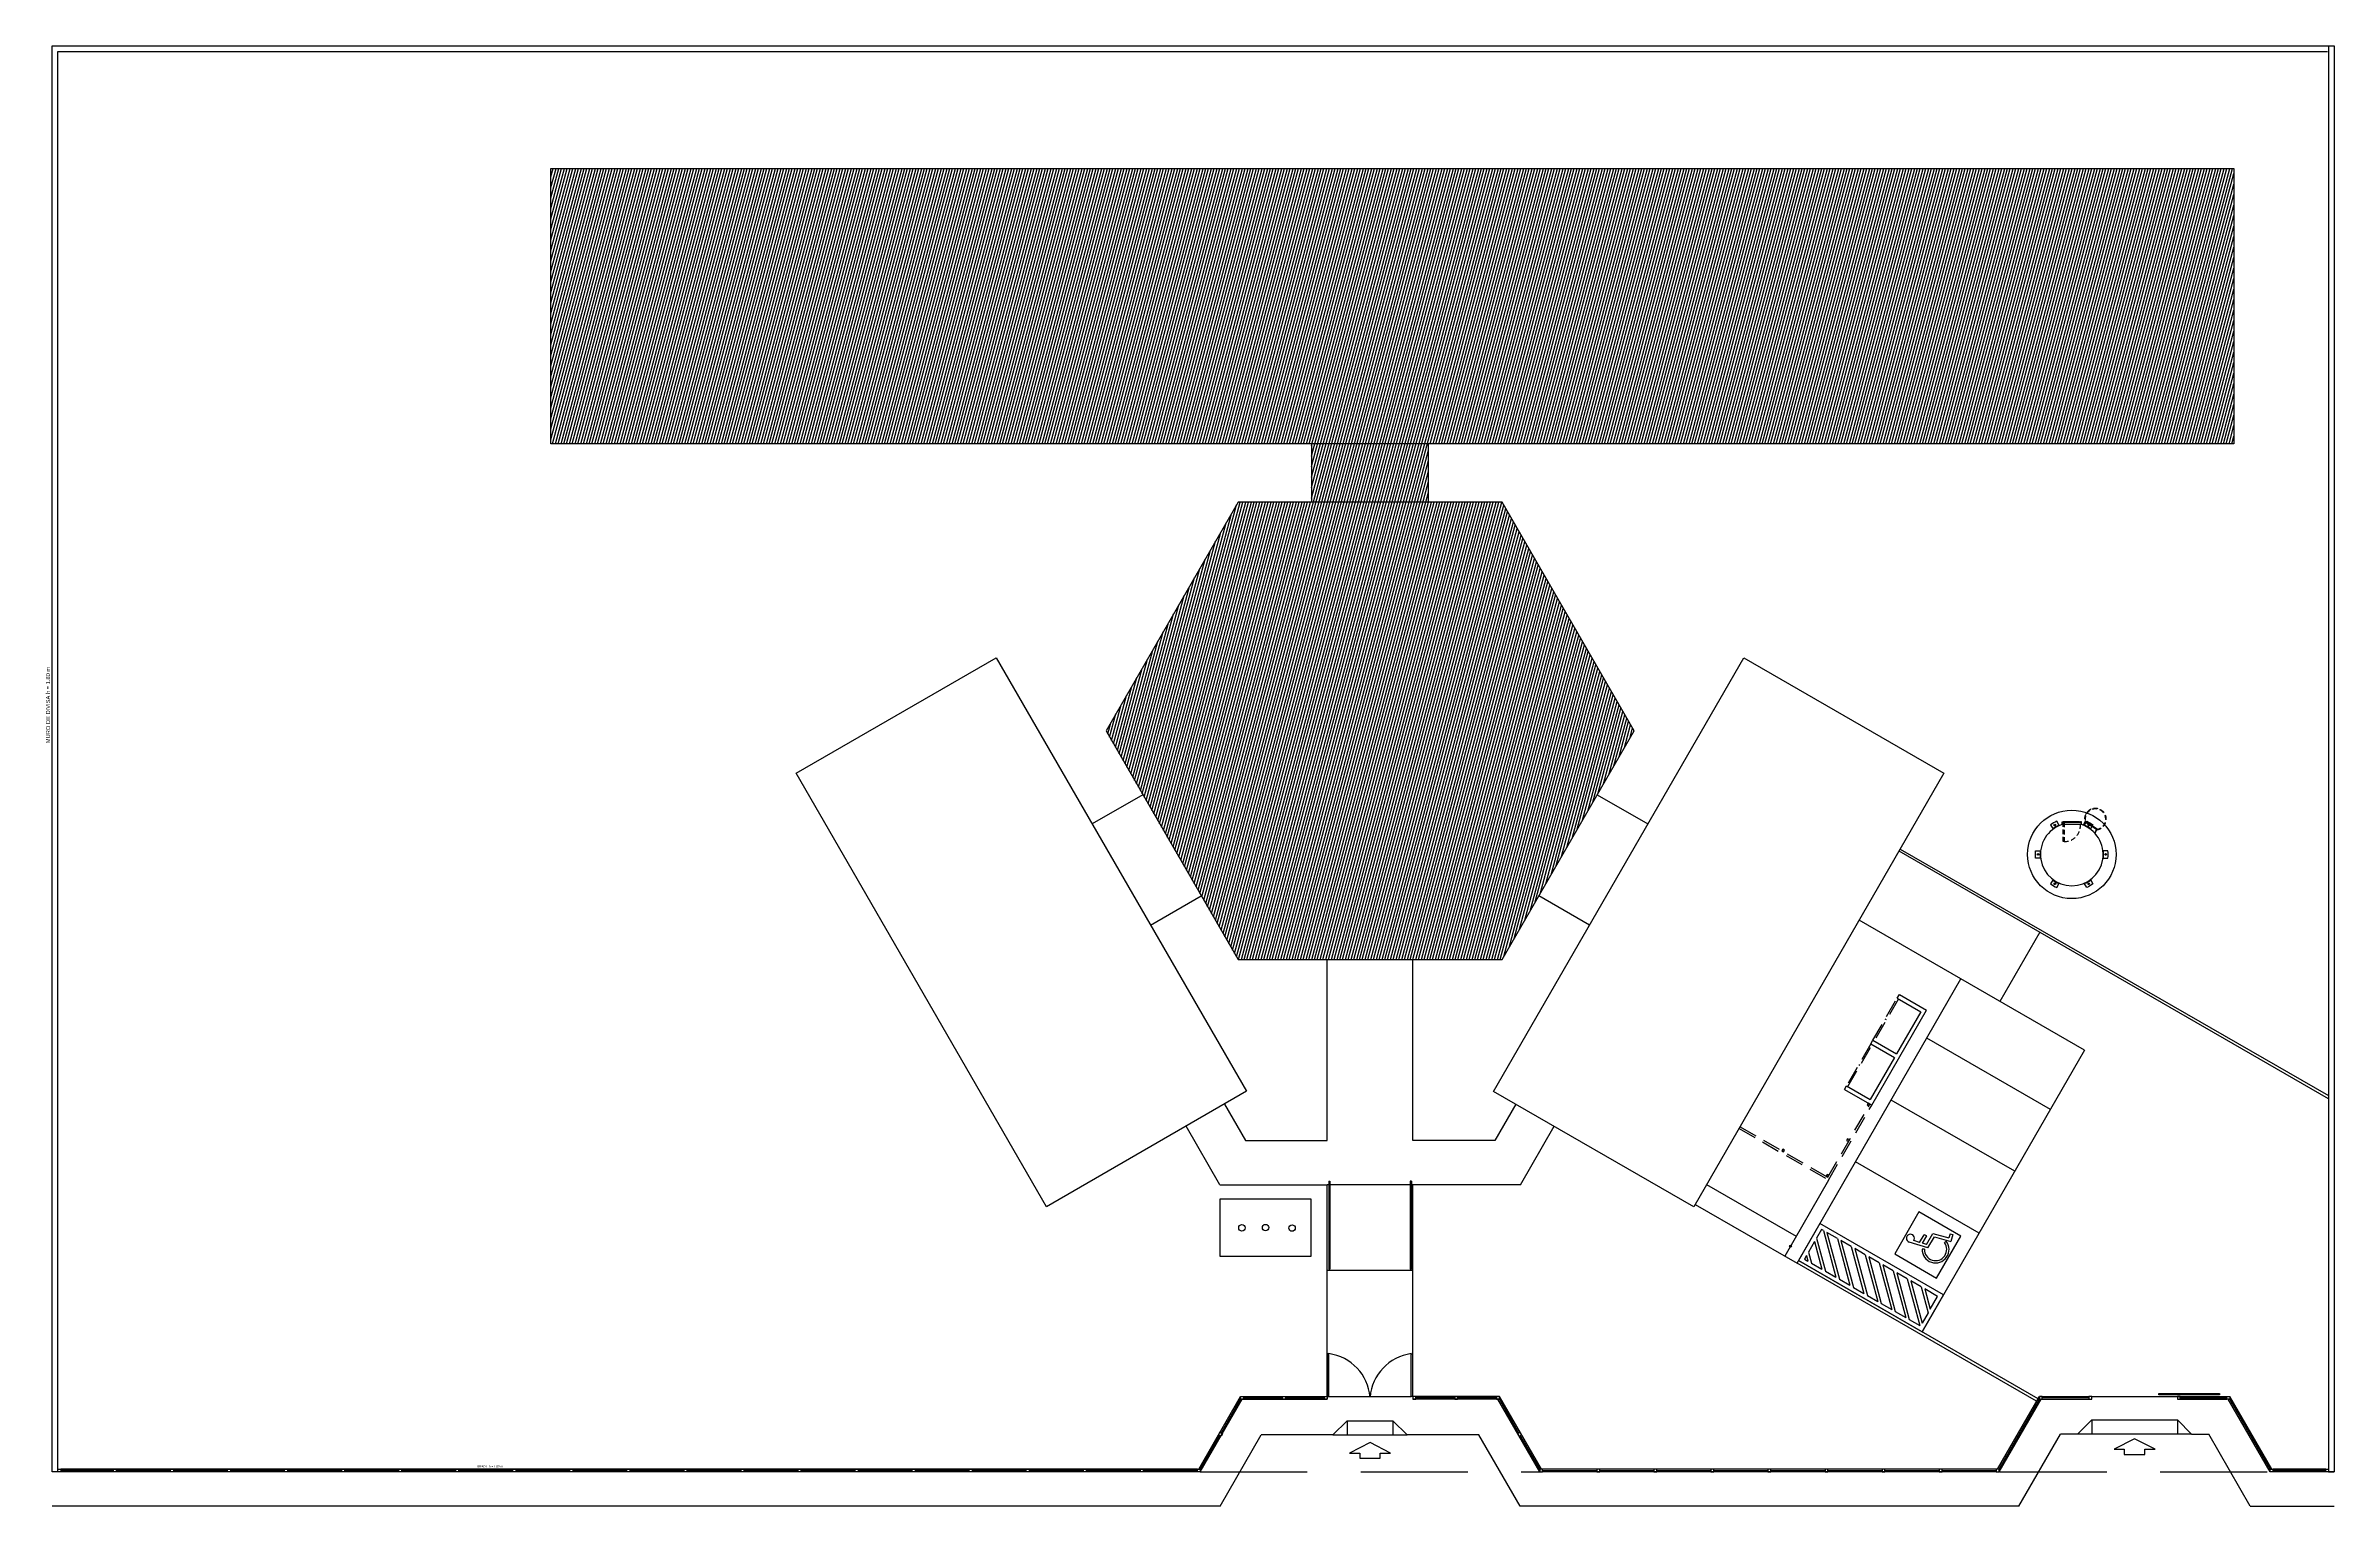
# Model space of a CAD drawing. Extents: x -192 to 167, y 237 to 369.
# Drawn here: x -191.7 to -111.5, y 295.8 to 347 of the extents above; entities that cross this region are included whole.
import ezdxf

# ---------------------------------------------------------------- set-up
doc = ezdxf.new("R2010")
doc.units = 0
doc.header["$LTSCALE"] = 0.1
for name, pattern in [('HIDDEN', [9.525, 6.35, -3.175]), ('TRACEJADO_G', [0.375, 0.25, -0.125]), ('TRAÇO-2PTOS_P', [0.625, 0.25, -0.125, 0, -0.125, 0, -0.125])]:
    doc.linetypes.add(name, pattern=pattern)
doc.layers.get('0').update_dxf_attribs({"linetype": 'CONTINUOUS'})
for name, color, linetype in [('0_HATCH', 1, 'CONTINUOUS'), ('A-MURO', 2, 'CONTINUOUS'), ('A-PARED', 5, 'CONTINUOUS'), ('A-PAREDE', 5, 'CONTINUOUS'), ('A-PISOS-CTEL', 2, 'TRACEJADO_G'), ('A-PISOS-NIVEL', 1, 'CONTINUOUS'), ('A-PROJCOBERTURA', 7, 'HIDDEN'), ('AR-ALV', 5, 'CONTINUOUS'), ('AR-PIS', 1, 'CONTINUOUS'), ('AR-TXT', 1, 'CONTINUOUS'), ('ARQ-ALV-VISTA1', 1, 'CONTINUOUS'), ('ARQ-ALV-VISTA2', 1, 'CONTINUOUS'), ('ARQ-COB-PROJ', 8, 'TRAÇO-2PTOS_P'), ('ARQ-EQP-VISTA', 1, 'CONTINUOUS'), ('ARQ-PIS-VISTA', 8, 'CONTINUOUS'), ('ARQ-SMB-1_100', 1, 'CONTINUOUS'), ('ARQ-TXT-1_075', 2, 'CONTINUOUS'), ('EST-MET-CORTE', 5, 'CONTINUOUS'), ('FARADAY', 6, 'HIDDEN'), ('PORTAL_VTA_DIST', 2, 'CONTINUOUS'), ('PORTAL_VTA_PROX', 1, 'CONTINUOUS'), ('PRES-AZUL', 164, 'CONTINUOUS')]:
    doc.layers.add(name, color=color, linetype=linetype)
doc.styles.add('ESC-50-A20', font='arial.ttf', dxfattribs={"height": 0.1})

# ---------------------------------------------------------------- blocks, each defined once
blk = doc.blocks.new('Paraplegico')
for p, q in [((134, 171.8), (119.2, 239.1)), ((124.1, 180.5), (120.3, 187.6)), ((136.5, 206.8), (131.9, 228.1)), ((134, 171.8), (179.2, 171.8)), ((136.5, 206.8), (167.2, 206.8)), ((138.7, 196.8), (169.4, 196.8)), ((142, 181.8), (138.7, 196.8)), ((142, 181.8), (186.9, 181.8)), ((169.4, 196.8), (167.2, 206.8)), ((179.2, 171.8), (194.3, 113.5)), ((186.9, 181.8), (201.5, 125.6)), ((179.3, 131.3), (186.7, 128.3)), ((218.8, 119.6), (194.3, 113.5)), ((216.3, 129.2), (201.5, 125.6)), ((216.3, 129.2), (218.8, 119.6))]:
    blk.add_line(p, q)
for centre, radius, start, end in [((133, 242.1), 14.1, 265.54808, 192.36351), ((143, 146.1), 47.2, 118.77279, 337.77132), ((143, 146.1), 39.2, 118.77279, 337.77132)]:
    blk.add_arc(centre, radius, start, end)
blk = doc.blocks.new('bloco geral')
at = {"color": 251}
for p, q in [((63.831, -34.862), (64.681, -33.389)), ((64.724, -33.414), (63.875, -34.887)), ((64.299, -34.15), (64.256, -34.125)), ((63.757, -34.992), (62.907, -36.464)), ((62.95, -36.489), (63.8, -35.017)), ((63.375, -35.753), (63.332, -35.728)), ((62.248, -39.669), (63.724, -37.109)), ((62.273, -39.764), (63.785, -37.144)), ((59.136, -37.955), (62.273, -39.764)), ((59.171, -37.894), (62.248, -39.669))]:
    blk.add_line(p, q, dxfattribs=at)
for points in [[(41.763, -47.452), (41.663, -47.452), (41.663, -47.352), (41.763, -47.352)], [(43.232, -47.452), (43.132, -47.452), (43.132, -47.352), (43.232, -47.352)], [(44.7, -47.452), (44.6, -47.452), (44.6, -47.352), (44.7, -47.352)], [(47.7, -47.452), (47.8, -47.452), (47.8, -47.352), (47.7, -47.352)], [(49.168, -47.452), (49.268, -47.452), (49.268, -47.352), (49.168, -47.352)], [(50.637, -47.452), (50.737, -47.452), (50.737, -47.352), (50.637, -47.352)], [(69.663, -47.452), (69.763, -47.452), (69.763, -47.352), (69.663, -47.352)], [(71.401, -47.452), (71.501, -47.452), (71.501, -47.352), (71.401, -47.352)], [(74.5, -47.452), (74.6, -47.452), (74.6, -47.352), (74.5, -47.352)], [(76.337, -47.452), (76.237, -47.452), (76.237, -47.352), (76.337, -47.352)], [(41.025, -48.658), (40.975, -48.744), (40.888, -48.694), (40.938, -48.608)], [(51.375, -48.658), (51.425, -48.744), (51.512, -48.694), (51.462, -48.608)], [(76.975, -48.658), (77.025, -48.744), (77.112, -48.694), (77.062, -48.608)], [(0.3, -50), (0.2, -50), (0.2, -49.9), (0.3, -49.9)], [(2.25, -50), (2.15, -50), (2.15, -49.9), (2.25, -49.9)], [(4.25, -50), (4.15, -50), (4.15, -49.9), (4.25, -49.9)], [(6.25, -50), (6.15, -50), (6.15, -49.9), (6.25, -49.9)], [(8.25, -50), (8.15, -50), (8.15, -49.9), (8.25, -49.9)], [(10.25, -50), (10.15, -50), (10.15, -49.9), (10.25, -49.9)], [(12.25, -50), (12.15, -50), (12.15, -49.9), (12.25, -49.9)], [(14.25, -50), (14.15, -50), (14.15, -49.9), (14.25, -49.9)], [(16.25, -50), (16.15, -50), (16.15, -49.9), (16.25, -49.9)], [(18.25, -50), (18.15, -50), (18.15, -49.9), (18.25, -49.9)], [(20.25, -50), (20.15, -50), (20.15, -49.9), (20.25, -49.9)], [(22.25, -50), (22.15, -50), (22.15, -49.9), (22.25, -49.9)], [(24.25, -50), (24.15, -50), (24.15, -49.9), (24.25, -49.9)], [(26.25, -50), (26.15, -50), (26.15, -49.9), (26.25, -49.9)], [(28.25, -50), (28.15, -50), (28.15, -49.9), (28.25, -49.9)], [(30.25, -50), (30.15, -50), (30.15, -49.9), (30.25, -49.9)], [(32.25, -50), (32.15, -50), (32.15, -49.9), (32.25, -49.9)], [(34.25, -50), (34.15, -50), (34.15, -49.9), (34.25, -49.9)], [(36.25, -50), (36.15, -50), (36.15, -49.9), (36.25, -49.9)], [(38.25, -50), (38.15, -50), (38.15, -49.9), (38.25, -49.9)], [(40.25, -50), (40.15, -50), (40.15, -49.9), (40.25, -49.9)], [(52.15, -50), (52.25, -50), (52.25, -49.9), (52.15, -49.9)], [(52.15, -50), (52.25, -50), (52.25, -49.9), (52.15, -49.9)], [(54.15, -50), (54.25, -50), (54.25, -49.9), (54.15, -49.9)], [(54.15, -50), (54.25, -50), (54.25, -49.9), (54.15, -49.9)], [(56.15, -50), (56.25, -50), (56.25, -49.9), (56.15, -49.9)], [(58.15, -50), (58.25, -50), (58.25, -49.9), (58.15, -49.9)], [(60.15, -50), (60.25, -50), (60.25, -49.9), (60.15, -49.9)], [(62.15, -50), (62.25, -50), (62.25, -49.9), (62.15, -49.9)], [(64.15, -50), (64.25, -50), (64.25, -49.9), (64.15, -49.9)], [(66.15, -50), (66.25, -50), (66.25, -49.9), (66.15, -49.9)], [(68.15, -50), (68.25, -50), (68.25, -49.9), (68.15, -49.9)], [(77.85, -50), (77.75, -50), (77.75, -49.9), (77.85, -49.9)], [(79.8, -50), (79.7, -50), (79.7, -49.9), (79.8, -49.9)]]:
    blk.add_lwpolyline(points, close=True, dxfattribs=at)
at = {"layer": 'A-MURO', "color": 251}
for p, q in [((0, -50), (0, 0)), ((0, 0), (80, 0)), ((79.8, 0), (79.8, -50)), ((80, 0), (80, -50)), ((0.2, -50), (0.2, -0.2)), ((0.2, -0.2), (79.765, -0.2)), ((0.2, -50), (0, -50)), ((79.8, -50), (80, -50)), ((80, -50), (79.8, -50))]:
    blk.add_line(p, q, dxfattribs=at)
at = {"layer": 'A-PARED', "color": 251}
blk.add_lwpolyline([(40.938, -42.434), (44.138, -42.434), (44.138, -40.434), (40.938, -40.434)], close=True, dxfattribs=at)
at = {"layer": 'A-PAREDE', "color": 251}
for p, q in [((63.785, -37.144), (65.709, -33.809)), ((65.504, -33.864), (64.654, -35.336)), ((64.579, -35.466), (63.73, -36.939))]:
    blk.add_line(p, q, dxfattribs=at)
at = {"layer": 'A-PISOS-CTEL', "color": 251, "linetype": 'TRACEJADO_G', "ltscale": 150}
for p, q in [((40.25, -50), (52.15, -50)), ((68.275, -50), (77.725, -50)), ((68.275, -50), (77.725, -50)), ((68.275, -50), (77.75, -50))]:
    blk.add_line(p, q, dxfattribs=at)
for points in [[(44.15, -13.95), (44.15, -16.004)], [(48.25, -16.004), (48.25, -13.95)], [(38.236, -26.255), (36.46, -27.278)], [(54.164, -26.255), (55.943, -27.279)], [(38.508, -30.826), (40.284, -29.803)], [(53.895, -30.828), (52.116, -29.803)]]:
    blk.add_lwpolyline(points, dxfattribs=at)
at = {"layer": 'A-PISOS-NIVEL', "color": 251}
for p, q in [((79.8, -36.915), (64.745, -28.231)), ((64.783, -28.165), (79.8, -36.796)), ((66.916, -32.716), (63.346, -30.656)), ((69.682, -31.079), (68.283, -33.504)), ((44.7, -38.384), (44.7, -32.034)), ((47.7, -38.384), (47.7, -32.034)), ((61.17, -42.677), (66.916, -32.716)), ((71.247, -35.214), (66.916, -32.716)), ((71.247, -35.214), (65.551, -45.089)), ((70.048, -37.293), (65.717, -34.795)), ((41.092, -37.101), (41.832, -38.384)), ((51.313, -37.107), (50.575, -38.384)), ((68.799, -39.459), (64.468, -36.96)), ((40.938, -39.934), (39.749, -37.876)), ((41.832, -38.384), (44.7, -38.384)), ((50.575, -38.384), (47.7, -38.384)), ((51.47, -39.934), (52.655, -37.881)), ((67.55, -41.624), (63.219, -39.126)), ((40.938, -39.934), (44.7, -39.934)), ((44.7, -47.352), (44.7, -39.934)), ((47.7, -39.934), (44.7, -39.934)), ((47.7, -47.352), (47.7, -39.934)), ((51.47, -39.934), (47.7, -39.934)), ((57.999, -39.925), (61.137, -41.735)), ((62.273, -39.764), (60.737, -42.428)), ((57.6, -40.618), (61.17, -42.677)), ((47.7, -42.934), (44.7, -42.934)), ((44.75, -42.884), (44.79, -42.884)), ((47.65, -42.884), (47.61, -42.884)), ((69.566, -47.52), (61.17, -42.677)), ((69.616, -47.433), (61.22, -42.59)), ((71.5, -47.352), (74.5, -47.352)), ((74.5, -47.352), (76.237, -47.352)), ((74.5, -47.452), (76.237, -47.452)), ((44.9, -48.702), (42.385, -48.702)), ((50.015, -48.702), (47.5, -48.702)), ((71, -48.675), (70.4, -48.675)), ((75, -48.675), (75.6, -48.675)), ((40.943, -51.2), (0, -51.2)), ((68.943, -51.2), (51.457, -51.2)), ((77.057, -51.2), (80, -51.2))]:
    blk.add_line(p, q, dxfattribs=at)
for points in [[(17.485, -4.3), (76.485, -4.3), (76.485, -13.95), (17.485, -13.95)], [(50.827, -16.004), (41.573, -16.004), (36.945, -24.019), (41.573, -32.034), (50.827, -32.034), (55.455, -24.019)], [(26.081, -25.502), (33.096, -21.452), (41.871, -36.651), (34.856, -40.701)], [(50.533, -36.657), (59.302, -21.455), (66.319, -25.502), (57.55, -40.705)]]:
    blk.add_lwpolyline(points, close=True, dxfattribs=at)
for points in [[(63.664, -37.074), (63.629, -37.134), (63.689, -37.169), (63.724, -37.109), (63.664, -37.074)], [(62.943, -38.323), (62.908, -38.384), (62.969, -38.419), (63.004, -38.358), (62.943, -38.323)], [(60.671, -38.678), (60.636, -38.739), (60.696, -38.774), (60.731, -38.713), (60.671, -38.678)], [(62.222, -39.573), (62.187, -39.634), (62.248, -39.669), (62.283, -39.608), (62.222, -39.573)], [(73.847, -47.299), (73.847, -47.249), (75.977, -47.249), (75.977, -47.299), (73.847, -47.299)]]:
    blk.add_lwpolyline(points, dxfattribs=at)
at = {"layer": 'A-PROJCOBERTURA', "color": 251, "ltscale": 7.5}
blk.add_arc((55.443, -24.019), 0.01, 330, 30, dxfattribs=at)
at = {"layer": 'AR-ALV', "color": 251}
for p, q in [((64.681, -33.389), (64.756, -33.259)), ((64.681, -33.389), (65.504, -33.864)), ((64.756, -33.259), (65.709, -33.809)), ((63.757, -34.992), (63.831, -34.862)), ((63.757, -34.992), (64.579, -35.466)), ((63.831, -34.862), (64.654, -35.336)), ((62.832, -36.594), (62.907, -36.464)), ((62.832, -36.594), (63.785, -37.144)), ((62.907, -36.464), (63.73, -36.939))]:
    blk.add_line(p, q, dxfattribs=at)
at = {"layer": 'AR-PIS', "color": 251, "ltscale": 10}
for p, q in [((40.982, -48.633), (41.663, -47.452)), ((41.763, -47.402), (43.132, -47.402)), ((43.232, -47.402), (44.6, -47.402)), ((49.168, -47.402), (47.8, -47.402)), ((50.637, -47.402), (49.268, -47.402)), ((51.418, -48.633), (50.737, -47.452)), ((68.25, -49.9), (69.663, -47.452)), ((71.401, -47.402), (69.763, -47.402)), ((74.6, -47.402), (76.237, -47.402)), ((77.75, -49.9), (76.337, -47.452)), ((40.25, -49.9), (40.932, -48.719)), ((52.15, -49.9), (51.468, -48.719)), ((2.15, -49.95), (0.3, -49.95)), ((4.15, -49.95), (2.25, -49.95)), ((6.15, -49.95), (4.25, -49.95)), ((8.15, -49.95), (6.25, -49.95)), ((10.15, -49.95), (8.25, -49.95)), ((12.15, -49.95), (10.25, -49.95)), ((14.15, -49.95), (12.25, -49.95)), ((16.15, -49.95), (14.25, -49.95)), ((18.15, -49.95), (16.25, -49.95)), ((20.15, -49.95), (18.25, -49.95)), ((22.15, -49.95), (20.25, -49.95)), ((24.15, -49.95), (22.25, -49.95)), ((26.15, -49.95), (24.25, -49.95)), ((28.15, -49.95), (26.25, -49.95)), ((30.15, -49.95), (28.25, -49.95)), ((32.15, -49.95), (30.25, -49.95)), ((34.15, -49.95), (32.25, -49.95)), ((36.15, -49.95), (34.25, -49.95)), ((38.15, -49.95), (36.25, -49.95)), ((40.15, -49.95), (38.25, -49.95)), ((52.25, -49.95), (54.15, -49.95)), ((52.25, -49.95), (54.15, -49.95)), ((54.25, -49.95), (56.15, -49.95)), ((56.25, -49.95), (58.15, -49.95)), ((58.25, -49.95), (60.15, -49.95)), ((60.25, -49.95), (62.15, -49.95)), ((62.25, -49.95), (64.15, -49.95)), ((64.25, -49.95), (66.15, -49.95)), ((66.25, -49.95), (68.15, -49.95)), ((79.7, -49.95), (77.85, -49.95))]:
    blk.add_line(p, q, dxfattribs=at)
at = {"layer": 'ARQ-ALV-VISTA1', "color": 251, "ltscale": 0.1}
for p, q in [((70.179, -27.315), (70.234, -27.329)), ((71.418, -27.315), (71.364, -27.329)), ((69.592, -28.33), (69.633, -28.37)), ((72.005, -28.33), (71.965, -28.37)), ((70.214, -29.405), (70.199, -29.35)), ((71.384, -29.405), (71.399, -29.35))]:
    blk.add_line(p, q, dxfattribs=at)
for points in [[(70.361, -27.34), (70.274, -27.189, 0.044204), (70.057, -27.314), (70.145, -27.465)], [(71.307, -27.218), (71.324, -27.189, -0.044204), (71.54, -27.314), (71.518, -27.354)], [(69.706, -28.475), (69.531, -28.475, -0.044204), (69.531, -28.225), (69.706, -28.225)], [(71.892, -28.475), (72.067, -28.475, 0.044204), (72.067, -28.225), (71.892, -28.225)], [(70.145, -29.234), (70.058, -29.386, 0.044204), (70.274, -29.511), (70.361, -29.359)], [(71.453, -29.234), (71.54, -29.386, -0.044204), (71.324, -29.511), (71.236, -29.359)]]:
    blk.add_lwpolyline(points, format="xyb", dxfattribs=at)
for points in [[(71.237, -27.34), (71.296, -27.237)], [(71.507, -27.372), (71.453, -27.465)]]:
    blk.add_lwpolyline(points, dxfattribs=at)
for centre, radius in [((70.8, -28.35), 1.55), ((70.206, -27.322), 0.0285), ((69.613, -28.35), 0.0285), ((71.985, -28.35), 0.0285), ((70.207, -29.378), 0.0285), ((71.391, -29.378), 0.0285)]:
    blk.add_circle(centre, radius, dxfattribs=at)
for centre, radius, start, end in [((70.871, -28.474), 1.258, 114.33659, 125.66341), ((70.727, -28.474), 1.258, 54.33659, 65.66341), ((71.391, -27.322), 0.0285, 102.53649, 11.99466), ((70.942, -28.35), 1.258, 174.33659, 185.66341), ((70.655, -28.35), 1.258, 354.33659, 5.66341), ((70.871, -28.226), 1.258, 234.33659, 245.66341), ((70.726, -28.226), 1.258, 294.33659, 305.66341)]:
    blk.add_arc(centre, radius, start, end, dxfattribs=at)
at = {"layer": 'ARQ-ALV-VISTA2', "color": 251, "ltscale": 0.1}
for p, q in [((71.274, -27.197), (71.2, -27.325)), ((71.285, -27.229), (71.224, -27.334)), ((71.695, -27.468), (71.274, -27.197)), ((71.664, -27.473), (71.285, -27.229)), ((71.664, -27.473), (71.602, -27.58)), ((71.621, -27.597), (71.695, -27.468))]:
    blk.add_line(p, q, dxfattribs=at)
blk.add_arc((70.799, -28.35), 1.1, 107.66472, 72.21781, dxfattribs=at)
at = {"layer": 'ARQ-COB-PROJ', "color": 251, "linetype": 'HIDDEN', "ltscale": 0.04}
for p, q in [((71.32, -26.924), (71.306, -26.915)), ((71.528, -26.767), (71.523, -26.75)), ((71.973, -27.009), (71.989, -27.005)), ((71.942, -27.291), (71.956, -27.3))]:
    blk.add_line(p, q, dxfattribs=at)
at = {"layer": 'ARQ-COB-PROJ', "color": 251, "linetype": 'HIDDEN', "ltscale": 0.25}
blk.add_lwpolyline([(70.53, -27.896), (70.5, -27.896), (70.5, -27.232), (70.53, -27.232)], close=True, dxfattribs=at)
at = {"layer": 'ARQ-COB-PROJ', "color": 251, "linetype": 'HIDDEN', "ltscale": 0.04}
blk.add_lwpolyline([(71.796, -26.793), (71.804, -26.779)], dxfattribs=at)
for centre in [(71.313, -26.919), (71.526, -26.759), (71.8, -26.786), (71.981, -27.007), (71.949, -27.296)]:
    blk.add_circle(centre, 0.00833, dxfattribs=at)
at = {"layer": 'ARQ-COB-PROJ', "color": 251, "linetype": 'HIDDEN', "ltscale": 0.25}
for centre, radius, start, end in [((71.627, -27.113), 0.378, 278.75728, 195.74532), ((71.629, -27.114), 0.361, 275.53952, 198.35335), ((70.554, -27.348), 0.548, 267.56822, 5.47732)]:
    blk.add_arc(centre, radius, start, end, dxfattribs=at)
at = {"layer": 'ARQ-EQP-VISTA', "color": 251}
for centre in [(41.709, -41.442), (42.538, -41.434), (43.466, -41.447)]:
    blk.add_circle(centre, 0.114, dxfattribs=at)
at = {"layer": 'ARQ-PIS-VISTA', "color": 251}
for p, q in [((44.75, -39.809), (44.75, -42.884)), ((44.75, -39.809), (44.79, -39.809)), ((44.79, -39.809), (44.79, -42.884)), ((47.61, -39.809), (47.61, -42.884)), ((47.65, -39.809), (47.61, -39.809)), ((47.65, -39.809), (47.65, -42.884)), ((62.025, -41.496), (61.851, -41.798)), ((66.301, -43.79), (61.97, -41.292)), ((62.091, -41.534), (62.025, -41.496)), ((62.091, -41.534), (62.531, -43.174)), ((62.581, -41.817), (62.213, -41.605)), ((62.213, -41.605), (62.653, -43.244)), ((61.497, -42.41), (61.425, -42.536)), ((61.497, -42.41), (61.551, -42.608)), ((61.78, -41.92), (61.568, -42.288)), ((61.568, -42.288), (61.673, -42.679)), ((61.78, -41.92), (62.041, -42.891)), ((61.851, -41.798), (62.163, -42.962)), ((62.581, -41.817), (63.021, -43.456)), ((63.071, -42.1), (62.703, -41.888)), ((62.703, -41.888), (63.143, -43.527)), ((63.071, -42.1), (63.511, -43.739)), ((63.561, -42.382), (63.193, -42.17)), ((63.193, -42.17), (63.633, -43.81)), ((63.561, -42.382), (64.001, -44.021)), ((64.051, -42.665), (63.683, -42.453)), ((63.683, -42.453), (64.123, -44.092)), ((61.425, -42.536), (61.551, -42.608)), ((61.673, -42.679), (62.041, -42.891)), ((62.163, -42.962), (62.531, -43.174)), ((62.653, -43.244), (63.021, -43.456)), ((64.051, -42.665), (64.491, -44.304)), ((64.541, -42.948), (64.173, -42.736)), ((64.173, -42.736), (64.613, -44.375)), ((64.541, -42.948), (64.981, -44.587)), ((65.031, -43.23), (64.663, -43.018)), ((64.663, -43.018), (65.103, -44.657)), ((65.031, -43.23), (65.471, -44.869)), ((65.521, -43.513), (65.153, -43.301)), ((65.153, -43.301), (65.552, -44.787)), ((63.143, -43.527), (63.511, -43.739)), ((63.633, -43.81), (64.001, -44.021)), ((64.123, -44.092), (64.491, -44.304)), ((65.521, -43.513), (65.764, -44.42)), ((66.096, -43.845), (65.643, -43.584)), ((65.643, -43.584), (65.835, -44.297)), ((65.835, -44.297), (66.096, -43.845)), ((64.613, -44.375), (64.981, -44.587)), ((65.103, -44.657), (65.471, -44.869)), ((65.764, -44.42), (65.552, -44.787)), ((44.9, -48.702), (45.4, -48.202)), ((44.9, -48.702), (47.5, -48.702)), ((45.4, -48.202), (47, -48.202)), ((45.4, -48.202), (45.4, -48.702)), ((47, -48.202), (47, -48.702)), ((47.5, -48.702), (47, -48.202)), ((71, -48.675), (71.5, -48.175)), ((71.5, -48.175), (74.5, -48.175)), ((71.5, -48.175), (71.5, -48.675)), ((74.5, -48.175), (74.5, -48.675)), ((74.5, -48.175), (75, -48.675))]:
    blk.add_line(p, q, dxfattribs=at)
for points in [[(66.063, -43.201), (66.913, -41.729), (65.44, -40.879), (64.591, -42.352)], [(61.97, -41.292), (61.22, -42.591), (65.551, -45.089), (66.301, -43.79)]]:
    blk.add_lwpolyline(points, close=True, dxfattribs=at)
blk.add_lwpolyline([(75, -48.675), (71, -48.675)], dxfattribs=at)
blk.add_circle((60.937, -42.081), 0.0321, dxfattribs=at)
at = {"layer": 'ARQ-SMB-1_100', "color": 251}
for points in [[(73.359, -49.204), (73.719, -49.204), (73, -48.839), (72.281, -49.204), (72.641, -49.204), (72.641, -49.387), (73.359, -49.387), (73.359, -49.204)], [(46.559, -49.336), (46.919, -49.336), (46.2, -48.97), (45.481, -49.336), (45.841, -49.336), (45.841, -49.518), (46.559, -49.518), (46.559, -49.336)]]:
    blk.add_lwpolyline(points, dxfattribs=at)
at = {"layer": 'EST-MET-CORTE', "color": 251}
for p, q in [((70.465, -27.301), (70.465, -27.202)), ((71.135, -27.302), (71.135, -27.202))]:
    blk.add_line(p, q, dxfattribs=at)
at = {"layer": 'EST-MET-CORTE', "color": 251, "ltscale": 0.1}
for p, q in [((71.07, -27.202), (70.53, -27.202)), ((71.07, -27.232), (70.53, -27.232))]:
    blk.add_line(p, q, dxfattribs=at)
for points in [[(70.495, -27.202), (70.495, -27.232), (70.465, -27.232), (70.465, -27.202)], [(70.5, -27.202), (70.5, -27.232), (70.53, -27.232), (70.53, -27.202)], [(71.1, -27.202), (71.1, -27.232), (71.07, -27.232), (71.07, -27.202)], [(71.105, -27.202), (71.105, -27.232), (71.135, -27.232), (71.135, -27.202)]]:
    blk.add_lwpolyline(points, close=True, dxfattribs=at)
at = {"layer": 'PORTAL_VTA_DIST', "color": 251}
for centre, start, end in [((44.529, -47.513), 4.82923, 82.18014), ((47.871, -47.513), 97.81986, 175.17077)]:
    blk.add_arc(centre, 1.677, start, end, dxfattribs=at)
at = {"layer": 'PORTAL_VTA_PROX', "color": 251}
for p, q in [((40.192, -49.9), (41.663, -47.352)), ((40.25, -50), (41.721, -47.452)), ((41.663, -47.352), (44.7, -47.352)), ((41.663, -47.452), (44.7, -47.452)), ((44.757, -47.352), (47.643, -47.352)), ((50.737, -47.352), (47.7, -47.352)), ((50.737, -47.452), (47.7, -47.452)), ((52.15, -50), (50.679, -47.452)), ((52.208, -49.9), (50.737, -47.352)), ((68.192, -49.9), (69.663, -47.352)), ((68.25, -50), (69.721, -47.452)), ((69.763, -47.352), (71.401, -47.352)), ((69.763, -47.452), (71.401, -47.452)), ((77.75, -50), (76.279, -47.452)), ((77.808, -49.9), (76.337, -47.352)), ((40.943, -51.2), (42.385, -48.702)), ((51.457, -51.2), (50.015, -48.702)), ((68.943, -51.2), (70.4, -48.675)), ((77.057, -51.2), (75.6, -48.675)), ((40.15, -49.9), (0.3, -49.9)), ((40.15, -50), (0.3, -50)), ((68.15, -49.9), (52.25, -49.9)), ((68.15, -50), (52.25, -50)), ((79.7, -49.9), (77.85, -49.9)), ((79.7, -50), (77.85, -50))]:
    blk.add_line(p, q, dxfattribs=at)
for points in [[(44.707, -47.352), (44.757, -47.352), (44.757, -45.852), (44.707, -45.852)], [(47.693, -47.352), (47.643, -47.352), (47.643, -45.852), (47.693, -45.852)]]:
    blk.add_lwpolyline(points, close=True, dxfattribs=at)
at = {"layer": 'PRES-AZUL', "color": 251, "ltscale": 0.1}
for p, q in [((71.07, -27.217), (70.53, -27.217)), ((71.135, -27.296), (70.465, -27.296))]:
    blk.add_line(p, q, dxfattribs=at)
at = {"layer": 'ARQ-PIS-VISTA', "color": 251, "xscale": 0.01, "yscale": 0.01, "zscale": 0.01, "rotation": 60.02279565092205}
blk.add_blockref('Paraplegico', (66.575, -44.166), dxfattribs=at)
at = {"layer": 'AR-TXT', "color": 251, "style": 'ESC-50-A20'}
blk.add_text('GRADIL h = 1.80 m', height=0.075, dxfattribs=at).set_placement((14.891, -49.842))
at = {"layer": 'ARQ-TXT-1_075', "color": 251, "style": 'ESC-50-A20'}
blk.add_text('MURO DE DIVISA h = 1.80 m', height=0.144, rotation=90, dxfattribs=at).set_placement((-0.072, -24.449))

msp = doc.modelspace()

# ---------------------------------------------------------------- hatches: boundary and pattern name
at = {"layer": '0_HATCH', "linetype": 'ByBlock'}
h = msp.add_hatch(dxfattribs=at)
h.set_pattern_fill('ANSI31', color=10, scale=0.03, angle=30, style=2)
h.paths.add_polyline_path([(-115.017, 342.666), (-174.017, 342.666), (-174.017, 333.016), (-115.017, 333.016)])
h.paths.add_polyline_path([(-140.675, 330.961), (-149.929, 330.961), (-154.557, 322.946), (-149.929, 314.932), (-140.675, 314.932), (-136.05, 322.941, 0.267949), (-136.05, 322.951)])
h.paths.add_polyline_path([(-143.252, 333.016), (-147.352, 333.016), (-147.352, 330.961), (-143.252, 330.961)])

# ---------------------------------------------------------------- block references
at = {"layer": 'FARADAY', "color": 6, "linetype": 'ByBlock'}
msp.add_blockref('bloco geral', (-191.502, 346.966), dxfattribs=at)

doc.saveas('drawing.dxf')
